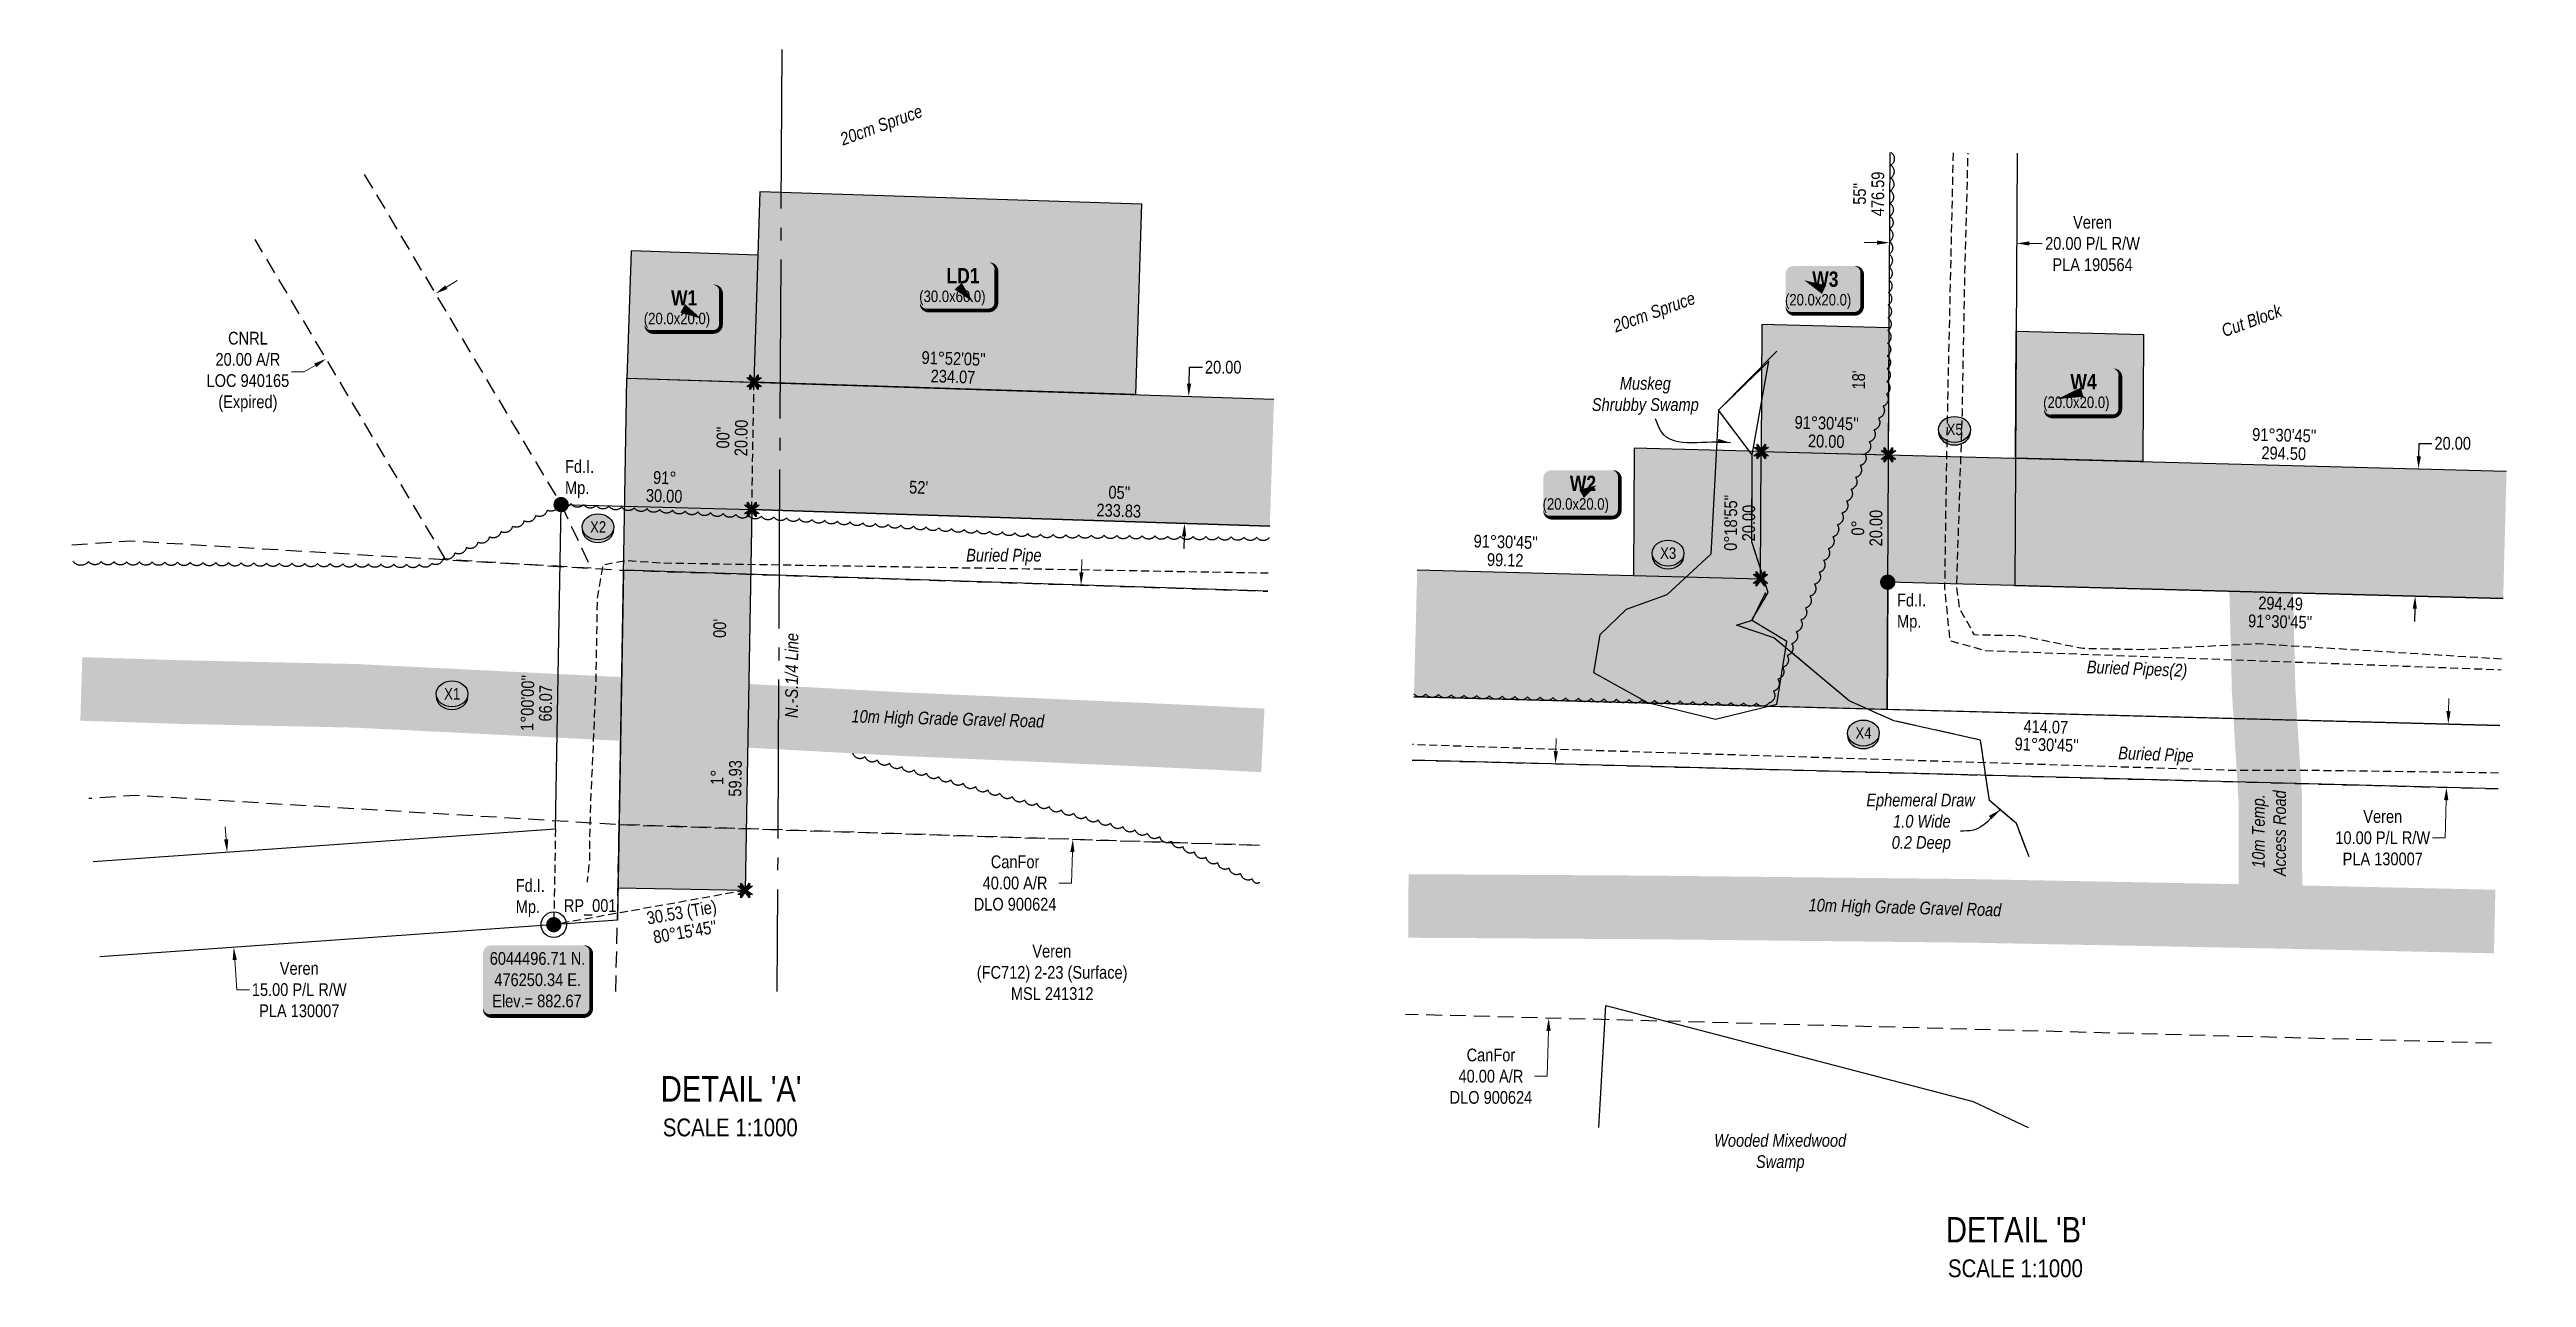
# Model space of a CAD drawing. Extents: x 473254 to 483871, y 6040471 to 6049084.
# Drawn here: x 473254 to 475200, y 6042568 to 6043533 of the extents above; entities that cross this region are included whole.
import ezdxf
from ezdxf.enums import TextEntityAlignment as Align

# ---------------------------------------------------------------- set-up
doc = ezdxf.new("R2010")
doc.units = 0
doc.header["$LTSCALE"] = 5
doc.header["$PDSIZE"] = 0.5
for name, pattern in [('0', [1, 1, 0]), ('foc-ACCESSROAD', [3.75, 2.5, -1.25]), ('foc-QUARTERLINE', [33, 25, -3, 2, -3]), ('foc-TIELINE', [1.875, 1.25, -0.625]), ('foc-TOPO', [1, 0.2, -0.8]), ('foc-TOPO-ephemeral', [6.25, 3.125, -0.625, 0.625, -0.625, 0.625, -0.625]), ('foc-TRAV', [1.875, 1.25, -0.625]), ('UG_PIPE', [1.875, 1.25, -0.625])]:
    doc.linetypes.add(name, pattern=pattern)
doc.layers.get('Defpoints').update_dxf_attribs({"color": 9})
for name, color, linetype in [('35', 37, 'Continuous'), ('AS-PIPE-UG', 44, 'UG_PIPE'), ('AS-PIPE-UG-T', 44, 'Continuous'), ('AS-ROADS', 254, 'Continuous'), ('C-RW', 13, 'Continuous'), ('C-WS', 13, 'foc-ACCESSROAD'), ('DETAIL-T', 7, 'Continuous'), ('F-AR', 190, 'foc-ACCESSROAD'), ('L-BD', 7, 'Continuous'), ('L-BD1', 253, 'Continuous'), ('L-MON', 1, 'Continuous'), ('L-QSEC', 8, 'foc-QUARTERLINE'), ('L-TIE', 7, 'foc-TIELINE'), ('P-CROSSINGS', 250, 'Continuous'), ('P-PROPOSED', 10, 'Continuous'), ('P-PROPOSED-H', 21, 'Continuous'), ('P-TEMP-BLOCKS', 250, 'Continuous'), ('P-TEMP-H', 41, 'Continuous'), ('P-TEMP_LOG DECK', 46, 'Continuous'), ('P-TEMP_WORKSPACE', 46, 'Continuous'), ('P-TRAV', 4, 'foc-TRAV'), ('P-TXT', 4, 'Continuous'), ('T-BUSH', 110, '0'), ('T-BUSH-T', 110, 'Continuous'), ('T-DRAW', 143, 'foc-TOPO-ephemeral'), ('T-GENERAL', 48, 'foc-TOPO'), ('T-WATER-T', 170, 'Continuous'), ('WETLAND', 143, 'Continuous'), ('WETLAND-T', 146, 'Continuous')]:
    doc.layers.add(name, color=color, linetype=linetype)
for name, color, linetype, lineweight in [('C-RW-T', 13, 'Continuous', 9), ('F-AR-T', 190, 'Continuous', 9), ('T-TEXT', 48, 'Continuous', 18)]:
    doc.layers.add(name, color=color, linetype=linetype, lineweight=lineweight)
doc.styles.add('80', font='ARIALN.TTF', dxfattribs={"height": 10})
doc.styles.add('80CG', font='ARIALN.TTF', dxfattribs={"height": 10})
doc.styles.add('80L', font='ARIALN.TTF', dxfattribs={"height": 10})
doc.styles.add('80LS', font='ARIALNI.TTF', dxfattribs={"height": 10})
doc.styles.add('BOLD', font='ARIALNB.TTF')
doc.styles.add('Crossing', font='ARIALN.TTF', dxfattribs={"height": 10})
doc.styles.add('foc-LtypeFont', font='ARIALN.TTF', dxfattribs={"height": 7.349999999999999})
doc.linetypes.add('foc-TOPO-flowdirection-NOLINE', pattern='A,0,[">",foc-LtypeFont,S=0.3,R=0,X=0,Y=-0.945],-20,[">",foc-LtypeFont,S=0.3,R=0,X=0,Y=-0.945],0', length=20)
doc.dimstyles.new('Compass 5 000', dxfattribs={"dimscale": 5, "dimtxt": 9, "dimasz": 2, "dimexe": 0.2, "dimexo": 0.0625, "dimgap": 0.5, "dimtad": 0, "dimtih": 1, "dimtoh": 1, "dimzin": 0, "dimdsep": 46, "dimtxsty": '80CG', "dimcen": 0.1, "dimse1": 1, "dimse2": 1, "dimclrd": 256, "dimclrt": 256, "dimaunit": 1, "dimadec": 4, "dimazin": 0, "dimtfac": 0.06, "dimtofl": 0, "dimtmove": 0, "dimatfit": 1, "dimfxl": 0.2, "dimtolj": 1, "dimtzin": 0, "dimlwd": -1, "dimarcsym": 0})

msp = doc.modelspace()

# ---------------------------------------------------------------- texts
at = {"layer": '35', "color": 3, "style": '80'}
msp.add_attdef('RP_001', (473657.9454127326, 6042855.310857137), 'RP', height=9.9947477000001, dxfattribs=at)
at = {"layer": 'AS-PIPE-UG-T', "insert": (473973.8600509124, 6043140.665279715), "char_height": 9.99474770000009, "attachment_point": 1, "style": '80L'}
msp.add_mtext_dynamic_manual_height_columns('\\pi0.29882;{\\fArial Narrow|b0|i1|c0|p34;Buried Pipe}', width=59.00487253020655, gutter_width=49.97373850000048, heights=[0], dxfattribs=at)
at = {"layer": 'AS-PIPE-UG-T', "char_height": 9.99474770000009, "attachment_point": 1, "rotation": 357.87453422294857, "style": '80L'}
for s, width, insert in [('\\pi0.29882;{\\fArial Narrow|b0|i1|c0|p34;Buried Pipes(2)}', 78.3466864626078, (474854.7878084041, 6043052.959864352)), ('\\pi0.29882;{\\fArial Narrow|b0|i1|c0|p34;Buried Pipe}', 59.00487253020655, (474879.4967189496, 6042985.354979198))]:
    msp.add_mtext_dynamic_manual_height_columns(s, width=width, gutter_width=49.97373850000048, heights=[0], dxfattribs=dict(at, insert=insert))
at = {"layer": 'C-RW-T', "insert": (473982.1099734354, 6042829.50281178), "char_height": 10.00000000000006, "attachment_point": 1, "style": '80L'}
msp.add_mtext_dynamic_manual_height_columns('\\pi44.05409;Veren\\P\\pi0.39447;(FC712) 2-23 (Surface)\\P\\pi27.15437;MSL 241312', width=117.814870395635, gutter_width=50.00000000000035, heights=[0], dxfattribs=at)
at = {"layer": 'DETAIL-T', "color": 3, "char_height": 19.98949540000018, "width": 332.8838505750491, "attachment_point": 1, "style": '80CG'}
for s, insert in [("\\pi112.57528;DETAIL 'A'\\P\\pi114.17949;{\\H0.7x;SCALE 1:1000}", (473621.5568876761, 6042726.304958241)), ("\\pi112.57528;DETAIL 'B'\\P\\pi114.17949;{\\H0.7x;SCALE 1:1000}", (474631.5627647724, 6042615.595765953))]:
    msp.add_mtext(s, dxfattribs=dict(at, insert=insert))
at = {"layer": 'L-BD', "style": '80L'}
for s, height, rotation, p in [('476.59', 9.99474770000009, 89.68450000000045, (474690.5679682457, 6043419.555063291)), ("55''", 9.99474770000009, 89.68450000000045, (474676.3256686977, 6043419.633488738)), ("18'", 9.99474770000009, 89.68450000000045, (474675.4983465963, 6043273.35284211)), ('91°', 9.99474770000009, 358.1398000000108, (473737.2621078213, 6043196.514643889)), ('30.00', 9.99474770000009, 358.1398000000108, (473736.7997708607, 6043182.279634528)), ("52'", 9.99474770000009, 358.1398000000108, (473936.8159696825, 6043188.969452498)), ('233.83', 9.99474770000009, 358.1398000000108, (474094.08251517, 6043170.675496158)), ("05''", 9.99474770000009, 358.1398000000108, (474094.5448521312, 6043184.910505536)), ('0°', 9.994747700000053, 89.68450000000045, (474674.8796064182, 6043157.024240229)), ('20.00', 9.994747700000053, 89.68450000000045, (474689.1219059668, 6043156.945814756)), ('294.49', 9.99474770000009, 358.4920000000095, (475007.1589643451, 6043097.695887074)), ("91°30'45''", 9.99474770000009, 358.4920000000095, (475006.78414468, 6043083.458304512)), ("1°00'00''", 9.99474770000009, 89.00040000000027, (473629.3391949495, 6043019.498832378)), ('66.07', 9.99474770000009, 89.00040000000027, (473643.5795428577, 6043019.250360151)), ('414.07', 9.99474770000009, 358.484800000002, (474822.6550892763, 6043000.805421443)), ("91°30'45''", 9.99474770000009, 358.484800000002, (474823.3573836315, 6042986.721037366))]:
    msp.add_text(s, height=height, rotation=rotation, dxfattribs=at).set_placement(p, align=Align.MIDDLE)
at = {"layer": 'L-BD', "insert": (473722.143219124, 6042855.229123306), "char_height": 9.994747700000053, "width": 54.7710810420071, "attachment_point": 1, "rotation": 9.738100000000003, "line_spacing_factor": 0.9341950886758295, "style": '80L'}
msp.add_mtext("\\pi0.27837;30.53 (Tie) \\P\\pi2.70888;80°15'45''", dxfattribs=at)
at = {"layer": 'L-BD1', "style": '80L'}
for s, rotation, p in [("91°52'05''", 358.1324999999884, (473964.28728628, 6043290.211372735)), ('234.07', 358.1324999999884, (473963.8231482573, 6043275.976421975)), ("91°30'45''", 358.4870999999977, (474650.4499785818, 6043239.462657837)), ("91°30'45''", 358.4870999999977, (475010.0200816916, 6043229.966048954)), ('20.00', 358.4870999999977, (474650.0739505159, 6043225.225107148)), ('294.50', 358.4870999999977, (475009.6440536255, 6043215.728498256)), ("0°18'55''", 89.68450000000045, (474574.953072233, 6043161.102697345)), ("91°30'45''", 358.4870999999977, (474398.1769937876, 6043146.14311196)), ('99.12', 358.4870999999977, (474397.800965722, 6043131.905561262))]:
    msp.add_text(s, height=9.994747700000053, rotation=rotation, dxfattribs=at).set_placement(p, align=Align.MIDDLE)
at = {"layer": 'L-BD1', "char_height": 9.994747700000053, "width": 44.83344103441375, "attachment_point": 1, "rotation": 89.0004, "line_spacing_factor": 0.8550000000018011, "style": '80L'}
for s, insert in [("\\pi14.36502;00''\\P\\pi8.53248;20.00", (473777.650445881, 6043205.268586137)), ("\\pi15.46267;00'", (473775.0336062469, 6043055.29323619)), ('\\pi17.5182;1°\\P\\pi8.59043;59.93', (473772.9813353139, 6042937.674239812))]:
    msp.add_mtext(s, dxfattribs=dict(at, insert=insert))
at = {"layer": 'L-BD1', "insert": (474584.1326307828, 6043160.929429754), "char_height": 9.994747700000053, "width": 28.91102536268538, "attachment_point": 2, "rotation": 89.6845, "style": '80L', "bg_fill": 1, "box_fill_scale": 1.15, "bg_fill_color": 41, "bg_fill_transparency": 0}
msp.add_mtext('20.00', dxfattribs=at)
at = {"layer": 'L-MON', "char_height": 9.99474770000009, "attachment_point": 1, "style": '80L'}
for insert in [(473658.8938974159, 6043210.366102711), (474705.7271829672, 6043105.353976078), (473620.1453794104, 6042881.08710618)]:
    msp.add_mtext_dynamic_manual_height_columns('Fd.I.\\PMp.', width=22.03248727979691, gutter_width=49.97373850000048, heights=[0], dxfattribs=dict(at, insert=insert))
at = {"layer": 'L-QSEC', "insert": (473831.8696110462, 6043007.734125134), "char_height": 9.99474770000009, "attachment_point": 1, "rotation": 89.70853212510322, "style": '80L'}
msp.add_mtext_dynamic_manual_height_columns('{\\fArial Narrow|b0|i1|c0|p34;N.-S.1/4 Line}', width=66.4293474587879, gutter_width=49.97373850000048, heights=[0], dxfattribs=at)
at = {"layer": 'T-BUSH-T', "char_height": 9.9946998, "attachment_point": 1, "rotation": 19.999999999999922, "style": '80L'}
for insert in [(473873.9868082707, 6043466.869373183), (474481.323953727, 6043319.984910195)]:
    msp.add_mtext_dynamic_manual_height_columns('{\\fArial Narrow|b0|i1|c0|p34;20cm Spruce}', width=67.23876301315524, gutter_width=49.94701204606039, heights=[0], dxfattribs=dict(at, insert=insert))
at = {"layer": 'T-GENERAL', "attachment_point": 1, "style": '80L'}
for s, width, gutter_width, insert, char_height, rotation in [('{\\fArial Narrow|b0|i1|c0|p34;10m High Grade Gravel Road}', 152.127103096363, 49.94701204606039, (473884.1906924192, 6043014.242380956), 9.994699800000001, 358.460694337814), ('\\pi8.68608;{\\fArial Narrow|b0|i1|c0|p34;10m Temp. \\P\\pi2.21267;Access Road}', 72.44552954296385, 249.7350602303015, (474984.7325090309, 6042881.207243497), 9.99474770000009, 90.04126336537756), ('\\pi0.89878;{\\fArial Narrow|b0|i1|c0|p34;10m High Grade Gravel Road}', 152.1278321716127, 249.7350602303015, (474635.4997166274, 6042865.907873904), 9.99474770000009, 358.460694337814)]:
    msp.add_mtext_dynamic_manual_height_columns(s, width=width, gutter_width=gutter_width, heights=[0], dxfattribs=dict(at, insert=insert, char_height=char_height, rotation=rotation))
at = {"layer": 'T-TEXT', "insert": (474982.5927272576, 6043324.731966018), "char_height": 9.9947477000001, "width": 49.70553019541801, "attachment_point": 2, "rotation": 19.99999999999995, "style": '80LS'}
msp.add_mtext('Cut Block', dxfattribs=at)
at = {"layer": 'T-TEXT', "insert": (474507.8854329818, 6043275.689357091), "char_height": 9.99474770000009, "width": 83.85538778702801, "attachment_point": 2, "style": '80LS'}
msp.add_mtext('Muskeg\\P{\\C146;Shrubby Swamp}', dxfattribs=at)
at = {"layer": 'T-WATER-T', "insert": (474681.2537870987, 6042948.227961999), "char_height": 9.99474770000009, "attachment_point": 1, "style": '80L'}
msp.add_mtext_dynamic_manual_height_columns('\\pi0.32609;{\\fArial Narrow|b0|i1|c0|p34;Ephemeral Draw\\P\\pi21.38937;1.0 Wide\\P\\pi20.28491;0.2 Deep}', width=85.98251008061625, gutter_width=249.7350602303015, heights=[0], dxfattribs=at)
at = {"layer": 'WETLAND-T', "insert": (474561.2229069911, 6042680.765834131), "char_height": 9.99474770000009, "attachment_point": 1, "style": '80L'}
msp.add_mtext_dynamic_manual_height_columns('\\pi0.76583;{\\fArial Narrow|b0|i1|c0|p34;Wooded Mixedwood \\P\\pi33.64078,t233.53573;Swamp}', width=104.397116859402, gutter_width=249.7350602303015, heights=[0], dxfattribs=at)

# ---------------------------------------------------------------- blocks, each defined once
blk = doc.blocks.new('xing2')
h = blk.add_hatch(color=50)
h.dxf.hatch_style = 1
edge = h.paths.add_edge_path()
edge.add_ellipse((0, 0), major_axis=(-12.5, 0), ratio=0.8162973455633619, start_angle=0, end_angle=360)
h = blk.add_hatch(color=250)
h.dxf.hatch_style = 1
edge = h.paths.add_edge_path()
edge.add_ellipse((0, -2.047489049626165), major_axis=(-12.5, 0), ratio=0.8162973455633619, start_angle=0, end_angle=180)
edge.add_line((12.5, -2.047489049626165), (12.5, 0))
edge.add_ellipse((0, 0), major_axis=(-12.5, 0), ratio=0.8162973455633619, start_angle=0, end_angle=180, ccw=False)
edge.add_line((-12.5, 0), (-12.5, -2.047489049626165))
at = {"color": 250}
blk.add_ellipse((0, 0), major_axis=(-12.5, 0), ratio=0.8162973455633619, dxfattribs=at)
blk.add_ellipse((0, -2.047489049626165), major_axis=(-12.5, 0), ratio=0.8162973455633619, start_param=0, end_param=3.141592653589793, dxfattribs=at)
at = {"color": 250, "style": 'Crossing'}
blk.add_attdef('CROSSING', text='', height=9, dxfattribs=at).set_placement((0.08916442567715421, 0.0199513138486509), align=Align.MIDDLE_CENTER)
at = {"color": 250, "style": 'Crossing', "flags": 1}
for tag, p in [('OWNER', (0.08916442567715421, -12.49201765665748)), ('DESCRIPTION', (0.08916442567715421, -25.770021277247)), ('LOCATION', (0.08916442567715421, -39.30337514164421)), ('DWG_REF', (0.08916442567715421, -52.83672900604233))]:
    blk.add_attdef(tag, text='', height=9, dxfattribs=at).set_placement(p, align=Align.MIDDLE_CENTER)
blk = doc.blocks.new('fdia')
at = {"color": 255, "const_width": 1}
blk.add_lwpolyline([(-0.5, 0, 1), (0.5, 0, 1)], format="xyb", close=True, dxfattribs=at)
blk = doc.blocks.new('Fdiaa')
blk.add_blockref('fdia', (0, 0))
blk = doc.blocks.new('fdib')
at = {"color": 1, "const_width": 1.6}
blk.add_lwpolyline([(-0.3999999999996362, 0, 0.9999999999999998), (0.3999999999996362, 0, 1)], format="xyb", close=True, dxfattribs=at)
at = {"color": 1}
blk.add_circle((0, 0), 0.8, dxfattribs=at)
blk = doc.blocks.new('Fdibb')
blk.add_blockref('fdib', (0, 0))
blk = doc.blocks.new('fdicc')
for name in ['Fdibb', 'Fdiaa']:
    blk.add_blockref(name, (0, 0))
blk = doc.blocks.new('FDI')
blk.add_blockref('fdicc', (0, 0))
blk = doc.blocks.new('*U485')
at = {"true_color": 0xff8aff}
h = blk.add_hatch(color=211, dxfattribs=at)
edge = h.paths.add_edge_path()
edge.add_line((-23.99999999999998, -19.063582085073), (23.99999999999998, -19.063582085073))
edge.add_arc((23.99999999999999, -13.06358208507299), 6.000000000000004, 269.9999999999999, 359.9999999999999)
edge.add_line((29.99999999999999, -13.063582085073), (29.99999999999998, 12.5))
edge.add_arc((23.99999999999998, 12.5), 6, 0, 90)
edge.add_line((23.99999999999998, 18.5), (-23.99999999999998, 18.5))
edge.add_arc((-23.99999999999998, 12.5), 6, 90, 180)
edge.add_line((-29.99999999999998, 12.5), (-29.99999999999998, -13.063582085073))
edge.add_arc((-23.99999999999998, -13.063582085073), 5.999999999999996, 180, 269.9999999999999)
at = {"color": 250, "flags": 128}
blk.add_lwpolyline([(-23.99999999999998, -19.063582085073, 3, 3, 0), (23.99999999999998, -19.063582085073, 3, 3, 0.414213562373095), (29.99999999999999, -13.063582085073, 3, 3, 0), (29.99999999999998, 12.5, 3, 0, 0.414213562373095), (23.99999999999998, 18.5, 0, 0, 0), (-23.99999999999998, 18.5, 0, 0, 0.414213562373095), (-29.99999999999998, 12.5, 0, 0, 0), (-29.99999999999998, -13.063582085073, 0, 3, 0.414213562373095)], format="xyseb", close=True, dxfattribs=at)
at = {"flags": 128}
blk.add_lwpolyline([(11.98110648809906, -12.73524397227385, 0, 7.5, 0), (-3.398394867633905e-15, -3.944304526105059e-31, 0, 0, 0)], format="xyseb", dxfattribs=at)
at = {"color": 250}
for tag, p, height, style in [('TEMP_AREA_W1_001', (-9.212824010914055, 2.244292974654144), 12, 'BOLD'), ('ENTER_TEXT_001', (-30.65893587994544, -12.47010782646594), 9, '80')]:
    blk.add_attdef(tag, p, '', height=height, dxfattribs=dict(at, style=style))
blk = doc.blocks.new('*U484')
at = {"true_color": 0xff8aff}
h = blk.add_hatch(color=211, dxfattribs=at)
edge = h.paths.add_edge_path()
edge.add_line((-23.99999999999998, -18.54653462115676), (23.99999999999998, -18.54653462115676))
edge.add_arc((23.99999999999999, -12.54653462115676), 6.000000000000004, 269.9999999999999, 359.9999999999999)
edge.add_line((29.99999999999999, -12.54653462115676), (29.99999999999998, 12.5))
edge.add_arc((23.99999999999998, 12.5), 6, 0, 90)
edge.add_line((23.99999999999998, 18.5), (-23.99999999999998, 18.5))
edge.add_arc((-23.99999999999998, 12.5), 6, 90, 180)
edge.add_line((-29.99999999999998, 12.5), (-29.99999999999998, -12.54653462115676))
edge.add_arc((-23.99999999999998, -12.54653462115676), 5.999999999999996, 180, 269.9999999999999)
at = {"color": 250, "flags": 128}
blk.add_lwpolyline([(-23.99999999999998, -18.54653462115676, 3, 3, 0), (23.99999999999998, -18.54653462115676, 3, 3, 0.414213562373095), (29.99999999999999, -12.54653462115676, 3, 3, 0), (29.99999999999998, 12.5, 3, 0, 0.414213562373095), (23.99999999999998, 18.5, 0, 0, 0), (-23.99999999999998, 18.5, 0, 0, 0.414213562373095), (-29.99999999999998, 12.5, 0, 0, 0), (-29.99999999999998, -12.54653462115676, 0, 3, 0.414213562373095)], format="xyseb", close=True, dxfattribs=at)
at = {"flags": 128}
blk.add_lwpolyline([(14.59638179047706, -8.169087392160979, 0, 7.499999999999999, 0), (-3.398394867633905e-15, -3.944304526105059e-31, 0, 0, 0)], format="xyseb", dxfattribs=at)
at = {"color": 250}
for tag, p, height, style in [('TEMP_AREA_W1_001', (-9.212824010914055, 2.244292974654144), 12, 'BOLD'), ('ENTER_TEXT_001', (-30.65893587994544, -12.47010782646594), 9, '80')]:
    blk.add_attdef(tag, p, '', height=height, dxfattribs=dict(at, style=style))
blk = doc.blocks.new('*D486')
at = {"layer": 'Defpoints', "color": 0, "transparency": 16777216}
for p in [(473525.2732460364, 6043394.402836324), (473439.4007054698, 6043343.180426692), (473471.1606522081, 6043289.93601015)]:
    blk.add_point(p, dxfattribs=at)
at = {"layer": 'F-AR-T', "transparency": 16777216}
for p, q in [((473565.6213793564, 6043346.28121699), (473574.209565938, 6043351.404014199)), ((473453.9842790435, 6043279.690415733), (473443.984279044, 6043279.690415733)), ((473462.5724656265, 6043284.813212942), (473453.9842790435, 6043279.690415733))]:
    blk.add_line(p, q, dxfattribs=at)
for points in [[(473564.7675798219, 6043347.712581422), (473566.4751788913, 6043344.84985256), (473557.0331927747, 6043341.158419782)], [(473461.718666092, 6043286.244577373), (473463.4262651615, 6043283.381848512), (473471.1606522081, 6043289.93601015)]]:
    blk.add_solid(points, dxfattribs=at)
at = {"layer": 'F-AR-T', "transparency": 16777216, "insert": (473409.6493540779, 6043279.690415733), "char_height": 10, "attachment_point": 5, "style": '80CG'}
blk.add_mtext('\\A1;CNRL\\P20.00 A/R\\PLOC 940165\\P(Expired)', dxfattribs=at)
blk = doc.blocks.new('*D487')
at = {"layer": 'Defpoints', "color": 0, "transparency": 16777216}
for p in [(473934.4799052912, 6043116.359101282), (473928.0321483616, 6042916.613263977), (474057.9586811004, 6042912.419260671)]:
    blk.add_point(p, dxfattribs=at)
at = {"layer": 'F-AR-T', "transparency": 16777216}
for p, q in [((474064.7290680484, 6043122.159892116), (474065.0516980668, 6043132.154686254)), ((474057.636051082, 6042902.424466534), (474056.847195582, 6042877.986417135)), ((474056.847195582, 6042877.986417135), (474046.847195582, 6042877.986417135))]:
    blk.add_line(p, q, dxfattribs=at)
for points in [[(474063.0632690253, 6043122.213663786), (474066.3948670715, 6043122.106120446), (474064.40643803, 6043112.165097977)], [(474055.9702520589, 6042902.478238204), (474059.3018501051, 6042902.370694864), (474057.9586811004, 6042912.419260671)]]:
    blk.add_solid(points, dxfattribs=at)
at = {"layer": 'F-AR-T', "transparency": 16777216, "insert": (474012.5770727996, 6042877.986417135), "char_height": 10, "attachment_point": 5, "style": '80CG'}
blk.add_mtext('\\A1;CanFor\\P40.00 A/R\\PDLO 900624', dxfattribs=at)
blk = doc.blocks.new('*D488')
at = {"layer": 'C-RW-T', "transparency": 16777216}
for p, q in [((473392.6000242248, 6042912.328867168), (473391.8968671177, 6042922.304115038)), ((473399.2778860957, 6042817.594238536), (473400.9246675325, 6042794.232385466)), ((473400.9246675325, 6042794.232385466), (473410.9246675326, 6042794.232385465))]:
    blk.add_line(p, q, dxfattribs=at)
for points in [[(473394.2625655367, 6042912.44606002), (473390.9374829131, 6042912.211674317), (473393.3031813319, 6042902.353619297)], [(473400.9404274075, 6042817.711431388), (473397.615344784, 6042817.477045685), (473398.5747289886, 6042827.569486408)]]:
    blk.add_solid(points, dxfattribs=at)
at = {"layer": 'Defpoints', "color": 0, "transparency": 16777216}
for p in [(473549.7624538419, 6042913.382462977), (473398.5747289886, 6042827.569486408), (473555.0340014986, 6042838.598330088)]:
    blk.add_point(p, dxfattribs=at)
at = {"layer": 'C-RW-T', "transparency": 16777216, "insert": (473450.0106156913, 6042794.232385466), "char_height": 10, "attachment_point": 5, "style": '80CG'}
blk.add_mtext('\\A1;Veren\\P15.00 P/L R/W\\PPLA 130007', dxfattribs=at)
blk = doc.blocks.new('*U492')
at = {"true_color": 0xff8aff}
h = blk.add_hatch(color=211, dxfattribs=at)
edge = h.paths.add_edge_path()
edge.add_line((-23.99999999999998, -19.063582085073), (23.99999999999998, -19.063582085073))
edge.add_arc((23.99999999999999, -13.06358208507299), 6.000000000000004, 269.9999999999999, 359.9999999999999)
edge.add_line((29.99999999999999, -13.063582085073), (29.99999999999998, 12.5))
edge.add_arc((23.99999999999998, 12.5), 6, 0, 90)
edge.add_line((23.99999999999998, 18.5), (-23.99999999999998, 18.5))
edge.add_arc((-23.99999999999998, 12.5), 6, 90, 180)
edge.add_line((-29.99999999999998, 12.5), (-29.99999999999998, -13.063582085073))
edge.add_arc((-23.99999999999998, -13.063582085073), 5.999999999999996, 180, 269.9999999999999)
at = {"color": 250, "flags": 128}
blk.add_lwpolyline([(-23.99999999999998, -19.063582085073, 3, 3, 0), (23.99999999999998, -19.063582085073, 3, 3, 0.414213562373095), (29.99999999999999, -13.063582085073, 3, 3, 0), (29.99999999999998, 12.5, 3, 0, 0.414213562373095), (23.99999999999998, 18.5, 0, 0, 0), (-23.99999999999998, 18.5, 0, 0, 0.414213562373095), (-29.99999999999998, 12.5, 0, 0, 0), (-29.99999999999998, -13.063582085073, 0, 3, 0.414213562373095)], format="xyseb", close=True, dxfattribs=at)
at = {"flags": 128}
blk.add_lwpolyline([(-19.5665697284791, -5.465514003182101, 0, 7.499999999999998, 0), (-3.398394867633905e-15, 4.930380657631324e-31, 0, 0, 0)], format="xyseb", dxfattribs=at)
at = {"color": 250}
for tag, p, height, style in [('TEMP_AREA_W1_001', (-9.212824010914055, 2.244292974654144), 12, 'BOLD'), ('ENTER_TEXT_001', (-30.65893587994544, -12.47010782646594), 9, '80')]:
    blk.add_attdef(tag, p, '', height=height, dxfattribs=dict(at, style=style))
blk = doc.blocks.new('*U490')
at = {"true_color": 0xff8aff}
h = blk.add_hatch(color=211, dxfattribs=at)
edge = h.paths.add_edge_path()
edge.add_line((-23.99999999999998, -18.69920878950507), (23.99999999999998, -18.69920878950507))
edge.add_arc((23.99999999999999, -12.69920878950507), 6.000000000000004, 269.9999999999999, 359.9999999999999)
edge.add_line((29.99999999999999, -12.69920878950507), (29.99999999999998, 12.5))
edge.add_arc((23.99999999999998, 12.5), 6, 0, 90)
edge.add_line((23.99999999999998, 18.5), (-23.99999999999998, 18.5))
edge.add_arc((-23.99999999999998, 12.5), 6, 90, 180)
edge.add_line((-29.99999999999998, 12.5), (-29.99999999999998, -12.69920878950507))
edge.add_arc((-23.99999999999998, -12.69920878950508), 5.999999999999996, 180, 269.9999999999999)
at = {"color": 250, "flags": 128}
blk.add_lwpolyline([(-23.99999999999998, -18.69920878950507, 3, 3, 0), (23.99999999999998, -18.69920878950507, 3, 3, 0.414213562373095), (29.99999999999999, -12.69920878950507, 3, 3, 0), (29.99999999999998, 12.5, 3, 0, 0.414213562373095), (23.99999999999998, 18.5, 0, 0, 0), (-23.99999999999998, 18.5, 0, 0, 0.414213562373095), (-29.99999999999998, 12.5, 0, 0, 0), (-29.99999999999998, -12.69920878950507, 0, 3, 0.414213562373095)], format="xyseb", close=True, dxfattribs=at)
at = {"flags": 128}
blk.add_lwpolyline([(11.46804767481025, 6.549852010911067, 0, 7.499999999999999, 0), (-3.398394867633905e-15, -7.888609052210118e-31, 0, 0, 0)], format="xyseb", dxfattribs=at)
at = {"color": 250}
for tag, p, height, style in [('TEMP_AREA_W1_001', (-9.212824010914055, 2.244292974654144), 12, 'BOLD'), ('ENTER_TEXT_001', (-30.65893587994544, -12.47010782646594), 9, '80')]:
    blk.add_attdef(tag, p, '', height=height, dxfattribs=dict(at, style=style))
blk = doc.blocks.new('*U491')
at = {"true_color": 0xff8aff}
h = blk.add_hatch(color=211, dxfattribs=at)
edge = h.paths.add_edge_path()
edge.add_line((-23.99999999999998, -19.063582085073), (23.99999999999998, -19.063582085073))
edge.add_arc((23.99999999999999, -13.06358208507299), 6.000000000000004, 269.9999999999999, 359.9999999999999)
edge.add_line((29.99999999999999, -13.063582085073), (29.99999999999998, 12.5))
edge.add_arc((23.99999999999998, 12.5), 6, 0, 90)
edge.add_line((23.99999999999998, 18.5), (-23.99999999999998, 18.5))
edge.add_arc((-23.99999999999998, 12.5), 6, 90, 180)
edge.add_line((-29.99999999999998, 12.5), (-29.99999999999998, -13.063582085073))
edge.add_arc((-23.99999999999998, -13.063582085073), 5.999999999999996, 180, 269.9999999999999)
at = {"color": 250, "flags": 128}
blk.add_lwpolyline([(-23.99999999999998, -19.063582085073, 3, 3, 0), (23.99999999999998, -19.063582085073, 3, 3, 0.414213562373095), (29.99999999999999, -13.063582085073, 3, 3, 0), (29.99999999999998, 12.5, 3, 0, 0.414213562373095), (23.99999999999998, 18.5, 0, 0, 0), (-23.99999999999998, 18.5, 0, 0, 0.414213562373095), (-29.99999999999998, 12.5, 0, 0, 0), (-29.99999999999998, -13.063582085073, 0, 3, 0.414213562373095)], format="xyseb", close=True, dxfattribs=at)
at = {"flags": 128}
blk.add_lwpolyline([(-15.42113754402874, 7.309575141524615, 0, 7.499999999999998, 0), (-3.398394867633904e-15, 7.888609052210118e-31, 0, 0, 0)], format="xyseb", dxfattribs=at)
at = {"color": 250}
for tag, p, height, style in [('TEMP_AREA_W1_001', (-9.212824010914055, 2.244292974654144), 12, 'BOLD'), ('ENTER_TEXT_001', (-30.65893587994544, -12.47010782646594), 9, '80')]:
    blk.add_attdef(tag, p, '', height=height, dxfattribs=dict(at, style=style))
blk = doc.blocks.new('*D493')
at = {"layer": 'C-RW-T', "transparency": 16777216}
for p, q in [((475139.1458673313, 6043013.099002834), (475139.4102850809, 6043023.095506386)), ((475137.2956374845, 6042943.149730293), (475136.5135112941, 6042913.580886101)), ((475136.5135112941, 6042913.580886101), (475126.5135112941, 6042913.580886101))]:
    blk.add_line(p, q, dxfattribs=at)
for points in [[(475137.479783406, 6043013.143072459), (475140.8119512565, 6043013.054933209), (475138.8814495817, 6043003.102499283)], [(475135.6295535592, 6042943.193799918), (475138.9617214098, 6042943.105660668), (475137.5600552342, 6042953.146233844)]]:
    blk.add_solid(points, dxfattribs=at)
at = {"layer": 'Defpoints', "color": 0, "transparency": 16777216}
for p in [(474875.7194188478, 6043010.063404323), (474874.3980245003, 6042960.107138883), (475137.5600552342, 6042953.146233844)]:
    blk.add_point(p, dxfattribs=at)
at = {"layer": 'C-RW-T', "transparency": 16777216, "insert": (475087.427563135, 6042913.580886102), "char_height": 10, "attachment_point": 5, "style": '80CG'}
blk.add_mtext('\\A1;Veren\\P10.00 P/L R/W\\PPLA 130007', dxfattribs=at)
blk = doc.blocks.new('*D494')
at = {"layer": 'C-RW-T', "transparency": 16777216}
for p, q in [((474689.8522123964, 6043381.280686245), (474679.8523640016, 6043381.335750578)), ((474809.7978709303, 6043380.620203462), (474819.7977193268, 6043380.565139129))]:
    blk.add_line(p, q, dxfattribs=at)
for points in [[(474689.8613897852, 6043382.947327645), (474689.8430350075, 6043379.614044846), (474699.8520607912, 6043381.225621912)], [(474809.8070483191, 6043382.286844862), (474809.7886935414, 6043378.953562063), (474799.7980225355, 6043380.675267795)]]:
    blk.add_solid(points, dxfattribs=at)
at = {"layer": 'Defpoints', "color": 0, "transparency": 16777216}
for p in [(474699.7927059961, 6043370.446612718), (474699.8520607912, 6043381.225621912), (474799.7386677404, 6043369.896258601)]:
    blk.add_point(p, dxfattribs=at)
at = {"layer": 'C-RW-T', "transparency": 16777216, "insert": (474859.3372827647, 6043380.565139129), "char_height": 10, "attachment_point": 5, "style": '80CG'}
blk.add_mtext('\\A1;Veren\\P20.00 P/L R/W\\PPLA 190564', dxfattribs=at)
blk = doc.blocks.new('*D495')
at = {"layer": 'Defpoints', "color": 0, "transparency": 16777216}
for p in [(475101.6281694219, 6042954.096668998), (474432.0218640083, 6042771.843570402), (475096.3425920332, 6042754.271607264)]:
    blk.add_point(p, dxfattribs=at)
at = {"layer": 'F-AR-T', "transparency": 16777216}
for p, q in [((474437.5718591465, 6042981.665135687), (474437.8362768961, 6042991.661639238)), ((474431.7574462587, 6042761.84706685), (474430.8142846315, 6042726.190161933)), ((474430.8142846315, 6042726.190161933), (474420.8142846315, 6042726.190161933))]:
    blk.add_line(p, q, dxfattribs=at)
for points in [[(474435.9057752213, 6042981.709205312), (474439.2379430718, 6042981.621066063), (474437.3074413969, 6042971.668632136)], [(474430.0913623334, 6042761.891136475), (474433.423530184, 6042761.802997226), (474432.0218640083, 6042771.843570402)]]:
    blk.add_solid(points, dxfattribs=at)
at = {"layer": 'F-AR-T', "transparency": 16777216, "insert": (474386.5441618479, 6042726.190161933), "char_height": 10, "attachment_point": 5, "style": '80CG'}
blk.add_mtext('\\A1;CanFor\\P40.00 A/R\\PDLO 900624', dxfattribs=at)
blk = doc.blocks.new('TEMP')
h = blk.add_hatch(color=255)
h.dxf.hatch_style = 1
h.paths.add_polyline_path([(-5.274161e-10, 0.2514284397220763), (-0.6656854269836912, 1.152061669657268), (-0.6656854269836914, 0.6656854303339061), (-1.152061663105632, 0.6656854303339061), (-0.2514284404497629, 5.273253e-10), (-1.152061661774314, -0.665685419564579), (-0.6656854224511335, -0.6656854195645793), (-0.6656854224511335, -1.152061655686338), (-5.273251e-10, -0.2514284436956587), (0.6656854183820542, -1.152061663420681), (0.6656854183820542, -0.6656854208922597), (1.152061656810019, -0.6656854053035205), (0.2514284429676993, 5.273253e-10), (1.152061671303363, 0.6656854258011663), (0.6656854287749412, 0.6656854258011663), (0.6656854131859291, 1.15206166422904)])
h.paths.add_polyline_path([(0.5656854229146121, 0.8485281473411305), (0.5656854319800914, 0.5656854258011663), (0.8485281444547581, 0.5656854258011663), (0.0831890339399251, 0), (0.8485281399220186, -0.5656854150320215), (0.5656854183820542, -0.5656854240973189), (0.5656854183820542, -0.8485281365719859), (0, -0.08318903609469999), (-0.5656854224511337, -0.8485281320390644), (-0.5656854224511337, -0.5656854195645792), (-0.8485281349258001, -0.5656854195645794), (-0.0831890328488955, 0), (-0.8485281394583584, 0.5656854303339058), (-0.5656854269836913, 0.5656854303339061), (-0.5656854269836913, 0.8485281428085727), (0, 0.0831890306941206)], flags=16)
h = blk.add_hatch(color=1)
h.dxf.hatch_style = 1
h.paths.add_polyline_path([(0, 0.0831890306941205), (-0.5656854269836911, 0.8485281428085727), (-0.5656854269836912, 0.5656854303339061), (-0.8485281394583578, 0.5656854303339061), (-0.0831890328488953, -1e-16), (-0.8485281349258001, -0.5656854195645793), (-0.5656854224511337, -0.5656854195645793), (-0.5656854224511337, -0.848528132039064), (0, -0.08318903609469999), (0.5656854183820542, -0.8485281365719856), (0.5656854183820542, -0.5656854240973191), (0.8485281399220184, -0.5656854150320213), (0.0831890339399251, -1e-16), (0.8485281444547581, 0.5656854258011663), (0.5656854319800914, 0.5656854258011663), (0.5656854229146121, 0.8485281473411308)])
at = {"color": 1}
for p, q in [((-0.0831890328488953, 0), (0.0831890339399252, 0)), ((0, 0.0831890306941205), (0, -0.08318903609469999))]:
    blk.add_line(p, q, dxfattribs=at)
at = {"color": 255, "flags": 128}
blk.add_lwpolyline([(-0.251428440449763, 5.27325e-10), (-1.152061663105632, 0.6656854303339061), (-0.6656854269836914, 0.6656854303339061), (-0.6656854269836914, 1.152061669657268), (-5.274159999999999e-10, 0.2514284397220763), (0.6656854131859291, 1.15206166422904), (0.6656854287749412, 0.6656854258011663), (1.152061671303363, 0.6656854258011663), (0.2514284429676991, 5.27325e-10), (1.152061656810019, -0.6656854053035204), (0.6656854183820542, -0.6656854208922596), (0.6656854183820542, -1.152061663420681), (-5.27325e-10, -0.2514284436956586), (-0.6656854224511335, -1.152061655686338), (-0.6656854224511335, -0.6656854195645793), (-1.152061661774314, -0.6656854195645793)], close=True, dxfattribs=at)
at = {"color": 1, "flags": 128}
blk.add_lwpolyline([(-0.0831890328488953, 0), (-0.8485281394583578, 0.5656854303339061), (-0.5656854269836913, 0.5656854303339061), (-0.5656854269836913, 0.8485281428085727), (0, 0.0831890306941205), (0.5656854229146121, 0.8485281473411305), (0.5656854319800914, 0.5656854258011663), (0.8485281444547581, 0.5656854258011663), (0.0831890339399252, 0), (0.8485281399220184, -0.5656854150320214), (0.5656854183820542, -0.5656854240973189), (0.5656854183820542, -0.8485281365719856), (0, -0.08318903609469999), (-0.5656854224511335, -0.848528132039064), (-0.5656854224511335, -0.5656854195645792), (-0.8485281349258001, -0.5656854195645792)], close=True, dxfattribs=at)
blk = doc.blocks.new('*D598')
at = {"layer": 'Defpoints', "color": 0, "transparency": 16777216}
for p in [(474149.0266537546, 6043260.437708572), (474156.9755836455, 6043260.178529551), (474153.7184747205, 6043160.284138347)]:
    blk.add_point(p, dxfattribs=at)
at = {"layer": 'P-TXT', "transparency": 16777216}
for p, q in [((474149.3525358103, 6043270.432397205), (474149.773645106, 6043283.347671978)), ((474149.773645106, 6043283.347671978), (474159.773645106, 6043283.347671979)), ((474145.4436627742, 6043150.548628733), (474145.1177807185, 6043140.5539401))]:
    blk.add_line(p, q, dxfattribs=at)
for points in [[(474147.6867543713, 6043270.486710882), (474151.0183172493, 6043270.37808353), (474149.0266537546, 6043260.437708572)], [(474143.7778813351, 6043150.60294241), (474147.1094442131, 6043150.494315058), (474145.7695448297, 6043160.543317367)]]:
    blk.add_solid(points, dxfattribs=at)
at = {"layer": 'P-TXT', "transparency": 16777216, "insert": (474176.1651867162, 6043283.347671978), "char_height": 10, "attachment_point": 5, "style": '80CG'}
blk.add_mtext('\\A1;20.00', dxfattribs=at)
blk = doc.blocks.new('*D599')
at = {"layer": 'Defpoints', "color": 0, "transparency": 16777216}
for p in [(475115.5126532263, 6043203.43408051), (475140.4095781518, 6043202.776527626), (475137.7717696421, 6043102.901183752)]:
    blk.add_point(p, dxfattribs=at)
at = {"layer": 'P-TXT', "transparency": 16777216}
for p, q in [((475115.7766712409, 6043213.430594627), (475116.0429636493, 6043223.513224112)), ((475116.0429636493, 6043223.513224112), (475126.0429636493, 6043223.513224113)), ((475112.6108267019, 6043093.56222252), (475112.3468086872, 6043083.565708403))]:
    blk.add_line(p, q, dxfattribs=at)
for points in [[(475114.1105855547, 6043213.474597629), (475117.442756927, 6043213.386591624), (475115.5126532263, 6043203.43408051)], [(475110.9447410157, 6043093.606225522), (475114.276912388, 6043093.518219518), (475112.8748447166, 6043103.558736636)]]:
    blk.add_solid(points, dxfattribs=at)
at = {"layer": 'P-TXT', "transparency": 16777216, "insert": (475142.4345052582, 6043223.513224113), "char_height": 10, "attachment_point": 5, "style": '80CG'}
blk.add_mtext('\\A1;20.00', dxfattribs=at)
blk = doc.blocks.new('*U613')
h = blk.add_hatch(color=254)
edge = h.paths.add_edge_path()
edge.add_line((-36.49999999999998, -28.5), (36.49999999999998, -28.5))
edge.add_arc((36.49999999999999, -22.49999999999999), 6.000000000000007, 269.9999999999999, 359.9999999999999)
edge.add_line((42.49999999999999, -22.5), (42.49999999999999, 21))
edge.add_arc((36.49999999999999, 20.99999999999999), 6.000000000000007, 6.785183320455494e-14, 90.00000000000007)
edge.add_line((36.49999999999998, 27), (-36.49999999999998, 27))
edge.add_arc((-36.49999999999999, 20.99999999999999), 6.000000000000007, 89.99999999999993, 179.9999999999999)
edge.add_line((-42.49999999999999, 21), (-42.49999999999999, -22.5))
edge.add_arc((-36.49999999999999, -22.49999999999999), 6.000000000000007, 180, 270.0000000000001)
at = {"color": 1, "flags": 128}
blk.add_lwpolyline([(-36.49999999999998, -28.5, 3, 3, 0), (36.49999999999998, -28.5, 3, 3, 0.4142135623730951), (42.49999999999999, -22.5, 3, 3, 0), (42.49999999999999, 21, 3, 0, 0.4142135623730951), (36.49999999999998, 27, 0, 0, 0), (-36.49999999999998, 27, 0, 0, 0.4142135623730951), (-42.49999999999999, 21, 0, 0, 0), (-42.49999999999999, -22.5, 0, 3, 0.4142135623730951)], format="xyseb", close=True, dxfattribs=at)
blk.add_lwpolyline([(41.58998544887412, 18.08389513065439, 0, 10, 0), (0, 0, 5, 5, 0)], format="xyseb", dxfattribs=at)
at = {"color": 1, "style": '80'}
blk.add_attdef('ENTER_TEXT_001', (-35.98567530695772, -4.996589358799454), '', height=10, dxfattribs=at)

# ---------------------------------------------------------------- dimensions: what is measured, and where the dimension line sits
at = {"layer": 'C-RW-T', "color": 3}
for base, p1, p2, angle, text, picture, middle in [((474699.8520607912, 6043381.225621912), (474799.7386677404, 6043369.896258601), (474699.7927059961, 6043370.446612718), 179.684503016803, 'Veren\\P20.00 P/L R/W\\PPLA 190564', '*D494', (474859.3372827647, 6043380.565139129)), ((475137.5600552342, 6042953.146233844), (474875.7194188478, 6043010.063404324), (474874.3980245003, 6042960.107138884), 268.4848212961567, 'Veren\\P10.00 P/L R/W\\PPLA 130007', '*D493', (475087.427563135, 6042913.580886102)), ((473398.5747289886, 6042827.569486408), (473549.7624538419, 6042913.382462977), (473555.0340014987, 6042838.598330087), 274.032120792178, 'Veren\\P15.00 P/L R/W\\PPLA 130007', '*D488', (473450.0106156913, 6042794.232385466))]:
    dim = msp.add_linear_dim(base=base, p1=p1, p2=p2, angle=angle, text=text, dimstyle='Compass 5 000', dxfattribs=at)
    dim.commit()
    dim.dimension.update_dxf_attribs({"geometry": picture, "text_midpoint": middle, "dimtype": 161})
at = {"layer": 'F-AR-T', "color": 3}
for base, p1, p2, angle, text, picture, middle in [((473471.1606522081, 6043289.93601015), (473525.2732460359, 6043394.402836325), (473439.4007054695, 6043343.180426693), 210.81580046139473, 'CNRL\\P20.00 A/R\\PLOC 940165\\P(Expired)', '*D486', (473409.6493540779, 6043279.690415733)), ((474057.9586811004, 6042912.419260671), (473934.4799052912, 6043116.359101282), (473928.0321483616, 6042916.613263977), 268.1511453195897, 'CanFor\\P40.00 A/R\\PDLO 900624', '*D487', (474012.5770727996, 6042877.986417135)), ((474432.0218640083, 6042771.843570402), (475101.6281694219, 6042954.096668997), (475096.3425920332, 6042754.271607263), 268.4848212963523, 'CanFor\\P40.00 A/R\\PDLO 900624', '*D495', (474386.5441618479, 6042726.190161933))]:
    dim = msp.add_linear_dim(base=base, p1=p1, p2=p2, angle=angle, text=text, dimstyle='Compass 5 000', dxfattribs=at)
    dim.commit()
    dim.dimension.update_dxf_attribs({"geometry": picture, "text_midpoint": middle, "dimtype": 161})
at = {"layer": 'P-TXT'}
for base, p1, p2, angle, picture, middle in [((474149.0266537546, 6043260.437708572), (474153.7184747205, 6043160.284138346), (474156.9755836454, 6043260.178529551), 88.13250271562327, '*D598', (474176.1651867162, 6043283.347671978)), ((475115.5126532263, 6043203.43408051), (475137.7717696421, 6043102.901183753), (475140.4095781518, 6043202.776527627), 88.4871124086027, '*D599', (475142.4345052582, 6043223.513224113))]:
    dim = msp.add_linear_dim(base=base, p1=p1, p2=p2, angle=angle, text='20.00', dimstyle='Compass 5 000', dxfattribs=at)
    dim.commit()
    dim.dimension.update_dxf_attribs({"geometry": picture, "text_midpoint": middle, "dimtype": 161})

# ---------------------------------------------------------------- hatches: boundary and pattern name
at = {"layer": 'P-PROPOSED-H'}
h = msp.add_hatch(color=256, dxfattribs=at)
h.dxf.hatch_style = 1
h.paths.add_polyline_path([(474212.7956651962, 6043158.357895611), (473805.6788622276, 6043171.632152106), (473800.4544717609, 6042872.213808512), (473700.5222057392, 6042873.957473159), (473707.5168746971, 6043274.83336605), (474216.0527741211, 6043258.252286806)])
h = msp.add_hatch(color=256, dxfattribs=at)
h.dxf.hatch_style = 1
h.paths.add_polyline_path([(475184.7205301098, 6043201.606230689), (475182.0817366643, 6043101.693594195), (474698.3831585172, 6043114.468561218), (474697.8326841801, 6043014.500770156), (474326.0220318148, 6043024.320664289), (474328.6608252565, 6043124.233300728), (474598.4486999726, 6043117.107931007), (474598.9991743091, 6043217.075722124)])
at = {"layer": 'P-TEMP-H'}
h = msp.add_hatch(color=256, dxfattribs=at)
h.dxf.hatch_style = 1
h.paths.add_polyline_path([(473807.4112659324, 6043271.576257121), (473812.2969293363, 6043421.417843981), (474111.9801030371, 6043411.646517196), (474107.094439635, 6043261.804930351)])
h = msp.add_hatch(color=256, dxfattribs=at)
h.dxf.hatch_style = 1
h.paths.add_polyline_path([(473707.5168746971, 6043274.83336605), (473807.4112659324, 6043271.576257121), (473810.66837486, 6043371.470648356), (473710.7739836247, 6043374.727757285)])
h = msp.add_hatch(color=256, dxfattribs=at)
h.dxf.hatch_style = 1
h.paths.add_polyline_path([(474699.4621649186, 6043314.382890423), (474599.5495284414, 6043317.021683869), (474598.9991743091, 6043217.075722124), (474698.9118107863, 6043214.436928682)])
h = msp.add_hatch(color=256, dxfattribs=at)
h.dxf.hatch_style = 1
h.paths.add_polyline_path([(474798.8680913975, 6043211.796982547), (474799.4270494674, 6043311.76454962), (474899.3613310878, 6043309.125184463), (474898.8023730174, 6043209.157617427)])
h = msp.add_hatch(color=256, dxfattribs=at)
h.dxf.hatch_style = 1
h.paths.add_polyline_path([(474498.5360634954, 6043119.746724449), (474598.4486999726, 6043117.107931007), (474598.9990541054, 6043217.053892747), (474499.0864176282, 6043219.692686204)])

# ---------------------------------------------------------------- linework, layer by layer
at = {"layer": '35', "color": 3}
msp.add_circle((473650.0407509568, 6042845.295373801), 9.9947477000001, dxfattribs=at)
at = {"layer": 'AS-PIPE-UG', "flags": 128}
for points in [[(474749.7581745164, 6043451.729647142), (474748.6881585165, 6043403.338561234), (474745.5181585163, 6043263.488561239), (474744.0181585164, 6043178.163561228), (474743.0581585165, 6043109.783561245), (474747.1531585161, 6043068.513561224), (474775.5281585164, 6043060.718561243), (475180.598785751, 6043045.685012242)], [(475180.8175883764, 6043053.996263583), (474988.1681585166, 6043065.963561252), (474899.1881585162, 6043061.40356124), (474851.6431585166, 6043062.263561226), (474802.6031585162, 6043072.248561246), (474766.608158516, 6043072.988561244), (474754.7981585164, 6043094.01856124), (474752.6231585162, 6043111.783561225), (474757.0331585166, 6043246.348561233), (474759.0231585163, 6043354.838561245), (474761.5592010347, 6043451.664664589)], [(474211.5899308293, 6043121.433058562), (474021.9857509569, 6043124.77537382), (473735.2657509568, 6043129.325373827), (473707.470750957, 6043131.315373814), (473688.4307509566, 6043127.84037382), (473684.1307509568, 6043101.180373811), (473683.0307509567, 6043037.085373816), (473680.9407509577, 6042987.670373818), (473679.0207509567, 6042942.325373816), (473678.2807509572, 6042921.475373814), (473678.1307509565, 6042896.510373826), (473676.1807509569, 6042878.765373815)], [(475178.4604251605, 6042964.459056699), (475028.7581585165, 6042966.488561242), (474973.2681585161, 6042966.353561223), (474404.0381585166, 6042984.078561223), (474325.0317048232, 6042986.805491808)]]:
    msp.add_lwpolyline(points, dxfattribs=at)
at = {"layer": 'AS-ROADS', "const_width": 49.97373850000054, "flags": 128}
for points in [[(474991.7881585165, 6043112.303561226), (474993.8081585163, 6043029.898561236), (474999.0731585163, 6042943.268561228), (474999.1381585174, 6042853.013561255)], [(474207.3240281836, 6042990.089105601), (474157.5207509568, 6042992.615373815), (473922.9857509565, 6043002.945373803), (473697.9007509566, 6043015.075373816), (473493.7257509567, 6043025.150373802), (473356.5357509571, 6043028.08537382), (473278.7511735857, 6043030.531728246)], [(475175.3881654625, 6042847.758800124), (475013.8081585162, 6042851.348561242), (474762.2231585161, 6042856.17856124), (474510.933158516, 6042858.858561224), (474321.678034998, 6042860.017587577)]]:
    msp.add_lwpolyline(points, dxfattribs=at)
at = {"layer": 'C-RW'}
for points in [[(475179.4440450795, 6043001.82201039), (474697.8326851548, 6043014.500947128), (474700.2417938264, 6043452.002309931)], [(474800.1877555696, 6043451.451955815), (474798.3176637917, 6043111.837677958), (475182.0743585184, 6043101.734870466)], [(473288.0160328668, 6042894.957016586), (473651.3535476233, 6042920.533893165), (473655.8007509572, 6043175.410373828), (473805.6788622276, 6043171.632152135), (474212.7956651962, 6043158.357895621)], [(474211.1332992219, 6043107.373712779), (473704.8818567189, 6043123.81618553), (473700.0836461415, 6042848.822906943), (473293.2893416598, 6042820.147899562)], [(474326.0220318148, 6043024.3206643), (475179.4440450795, 6043001.82201039)], [(475178.1343489632, 6042952.07300225), (474324.7100988714, 6042974.646947083)]]:
    msp.add_lwpolyline(points, dxfattribs=at)
at = {"layer": 'C-WS', "flags": 128}
msp.add_lwpolyline([(473698.7371834955, 6042792.884570287), (473700.0836461415, 6042848.822906943), (473701.3941338334, 6042923.929095194), (474204.6476093406, 6042907.684170504)], dxfattribs=at)
at = {"layer": 'F-AR'}
msp.add_lwpolyline([(473501.1558761738, 6043434.865742734), (473655.8007509572, 6043175.410373828), (473679.379556275, 6043125.335796207), (473565.2884208342, 6043132.134167457), (473415.2524284104, 6043383.664150806)], dxfattribs=at)
at = {"layer": 'F-AR', "flags": 128}
for points in [[(473271.1597499968, 6043143.663575848), (473317.3714929114, 6043146.906842896), (473704.8818567189, 6043123.81618553), (474211.1332992219, 6043107.373712779)], [(474324.7100988714, 6042974.646947083), (475178.1343489632, 6042952.07300225)], [(474204.6443594149, 6042907.584107713), (473698.3929169124, 6042924.026580476), (473321.0046469684, 6042946.836949003), (473284.5315268233, 6042944.389513448)], [(475172.8737220419, 6042752.24728055), (474319.4245214821, 6042774.821885332)]]:
    msp.add_lwpolyline(points, dxfattribs=at)
at = {"layer": 'L-QSEC'}
msp.add_line((473829.2332932018, 6043533.003240584), (473825.4682222194, 6042792.884570288), dxfattribs=at)
at = {"layer": 'L-TIE'}
msp.add_line((473800.4544717609, 6042872.213808542), (473650.0407509568, 6042845.295373801), dxfattribs=at)
at = {"layer": 'P-PROPOSED', "flags": 128}
for points in [[(474212.7956651962, 6043158.357895621), (473805.6788622276, 6043171.632152135), (473800.4544717609, 6042872.213808542), (473700.5222057392, 6042873.957473169), (473707.5168746971, 6043274.83336608), (474216.0527741211, 6043258.252286836)], [(474328.6608252565, 6043124.233300758), (474598.4486999726, 6043117.107931027), (474598.9991743091, 6043217.075722154), (475184.7205301098, 6043201.606230719)], [(475182.0817366643, 6043101.693594215), (474698.3831585172, 6043114.468561239), (474697.8326841801, 6043014.500770177), (474326.0220318148, 6043024.3206643)]]:
    msp.add_lwpolyline(points, dxfattribs=at)
at = {"layer": 'P-TEMP_LOG DECK'}
msp.add_lwpolyline([(473807.4112659324, 6043271.576257151), (473812.2969293363, 6043421.417844001), (474111.9801030371, 6043411.646517216), (474107.094439635, 6043261.804930381)], close=True, dxfattribs=at)
at = {"layer": 'P-TEMP_WORKSPACE'}
for points in [[(473707.5168746971, 6043274.83336608), (473807.4112659324, 6043271.576257151), (473810.66837486, 6043371.470648376), (473710.7739836247, 6043374.727757315)], [(474699.4621649186, 6043314.382890453), (474599.5495284414, 6043317.021683889), (474598.9991743091, 6043217.075722154), (474698.9118107863, 6043214.436928702)], [(474798.8680913975, 6043211.796982577), (474799.4270494674, 6043311.76454965), (474899.3613310878, 6043309.125184484), (474898.8023730174, 6043209.157617448)], [(474498.5360634954, 6043119.74672447), (474598.4486999726, 6043117.107931027), (474598.9990541054, 6043217.053892768), (474499.0864176282, 6043219.692686214)]]:
    msp.add_lwpolyline(points, close=True, dxfattribs=at)
at = {"layer": 'P-TRAV'}
for p, q in [((473805.6788622276, 6043171.632152135), (473807.4227269192, 6043271.575883466)), ((473651.3535476229, 6042920.533893165), (473650.0407509568, 6042845.295373801))]:
    msp.add_line(p, q, dxfattribs=at)
at = {"layer": 'T-BUSH', "flags": 128}
for points in [[(474701.0605449938, 6043452.03833877, -0.52056705), (474700.8703944099, 6043442.04540003, -0.52056705), (474700.6802438261, 6043432.052461306, -0.52056705), (474700.4900932422, 6043422.059522598, -0.52056705), (474700.2999426584, 6043412.066583858, -0.52056705), (474700.1097920745, 6043402.073645149, -0.52056705), (474699.9196414907, 6043392.080706409, -0.52056705), (474699.7294909068, 6043382.087767702, -0.52056705), (474699.539340323, 6043372.094828961, -0.52056705), (474699.3491897391, 6043362.101890254, -0.52056705), (474699.1590391563, 6043352.108951514, -0.52056705), (474698.9688885714, 6043342.116012789, -0.52056705), (474698.7787379876, 6043332.123074066, -0.52056705), (474698.5885874037, 6043322.130135342, -0.52056705), (474698.3984368198, 6043312.137196633, -0.52056705), (474698.208286236, 6043302.144257893, -0.52056705), (474698.0181356521, 6043292.151319185, -0.52056705), (474697.8279850683, 6043282.158380445, -0.52056705), (474697.6378344845, 6043272.165441738, -0.52056705), (474697.4476839006, 6043262.172502997, -0.52056705), (474694.7048542525, 6043252.678963697, -0.52056705), (474691.1151354269, 6043243.351107531, -0.52056705), (474687.5254166024, 6043234.023251381, -0.52056705), (474683.9356977778, 6043224.695395248, -0.52056705), (474680.3459789533, 6043215.367539082, -0.52056705), (474676.7562601288, 6043206.039682949, -0.52056705), (474673.1665413042, 6043196.711826783, -0.52056705), (474669.5768224797, 6043187.38397065, -0.52056705), (474665.9871036551, 6043178.056114484, -0.52056705), (474662.3973848306, 6043168.728258334, -0.52056705), (474658.807666006, 6043159.400402185, -0.52056705), (474655.2179471815, 6043150.072546035, -0.52056705), (474651.628228357, 6043140.744689901, -0.52056705), (474648.0385095325, 6043131.416833736, -0.52056705), (474644.4487907079, 6043122.088977602, -0.52056705), (474640.8590718834, 6043112.761121437, -0.52056705), (474637.2693530588, 6043103.433265303, -0.52056705), (474633.6796342353, 6043094.105409138, -0.52056705), (474630.0899154097, 6043084.777552987, -0.52056705), (474626.5001965852, 6043075.449696855, -0.52056705), (474622.9104777607, 6043066.121840688, -0.52056705), (474619.3207589361, 6043056.793984556, -0.52056705), (474615.7310401116, 6043047.466128389, -0.52056705), (474612.141321287, 6043038.138272257, -0.52056705), (474608.5516024625, 6043028.81041609, -0.52056705), (474604.9618836379, 6043019.482559941, -0.52056705), (474595.1860303791, 6043019.434369833, -0.52056705), (474585.1950532097, 6043019.708881756, -0.52056705), (474575.2040760403, 6043019.983393648, -0.52056705), (474565.2130988709, 6043020.257905571, -0.52056705), (474555.2221217015, 6043020.532417462, -0.52056705), (474545.2311445321, 6043020.806929385, -0.52056705), (474535.2401673627, 6043021.081441277, -0.52056705), (474525.2491901943, 6043021.3559532, -0.52056705), (474515.2582130239, 6043021.630465091, -0.52056705), (474505.2672358545, 6043021.904977014, -0.52056705), (474495.2762586851, 6043022.179488906, -0.52056705), (474485.2852815157, 6043022.454000829, -0.52056705), (474475.2943043463, 6043022.72851272, -0.52056705), (474465.3033271769, 6043023.003024643, -0.52056705), (474455.3123500075, 6043023.277536535, -0.52056705), (474445.3213728381, 6043023.552048458, -0.52056705), (474435.3303956687, 6043023.826560349, -0.52056705), (474425.3394184993, 6043024.101072256, -0.52056705), (474415.34844133, 6043024.375584164, -0.52056705), (474405.3574641605, 6043024.650096071, -0.52056705), (474395.3664869912, 6043024.924607978, -0.52056705), (474385.3755098218, 6043025.199119885, -0.52056705), (474375.3845326523, 6043025.473631809, -0.52056705), (474365.393555483, 6043025.7481437, -0.52056705), (474355.4025783135, 6043026.022655624, -0.52056705), (474345.4116011441, 6043026.297167514, -0.52056705), (474335.4206239748, 6043026.571679438, -0.52056705), (474326.0934120017, 6043026.827953745, -0.52056705)], [(474212.4487946667, 6043149.638439514, -0.52056705), (474202.4549435695, 6043149.772311979, -0.52056705), (474192.4610924722, 6043149.906184413, -0.52056705), (474182.467241375, 6043150.040056878, -0.52056705), (474172.4733902787, 6043150.173929311, -0.52056705), (474162.4795391805, 6043150.30780176, -0.52056705), (474152.4856880832, 6043150.44167421, -0.52056705), (474142.4918369859, 6043150.575546659, -0.52056705), (474132.4979858887, 6043150.709419125, -0.52056705), (474122.5041347915, 6043150.843291557, -0.52056705), (474112.5102836942, 6043150.977164024, -0.52056705), (474102.516432597, 6043151.111036456, -0.52056705), (474092.5225814997, 6043151.244908905, -0.52056705), (474082.5287304025, 6043151.378781355, -0.52056705), (474072.5348793052, 6043151.512653803, -0.52056705), (474062.541028209, 6043151.64652627, -0.52056705), (474052.5471771107, 6043151.780398702, -0.52056705), (474042.5533260135, 6043151.914271168, -0.52056705), (474032.5594749162, 6043152.048143601, -0.52056705), (474022.584022763, 6043152.647560794, -0.52056705), (474012.6107773389, 6043153.302814407, -0.52056705), (474002.6375319149, 6043153.958068022, -0.52056705), (473992.6642864909, 6043154.613321635, -0.52056705), (473982.6910410668, 6043155.268575249, -0.52056705), (473972.7177956427, 6043155.923828863, -0.52056705), (473962.7445502187, 6043156.579082494, -0.52056705), (473952.7713047957, 6043157.234336107, -0.52056705), (473942.7980593707, 6043157.889589721, -0.52056705), (473932.8248139466, 6043158.544843335, -0.52056705), (473922.8515685226, 6043159.200096949, -0.52056705), (473912.8783230985, 6043159.855350562, -0.52056705), (473902.9050776745, 6043160.510604177, -0.52056705), (473892.9318322505, 6043161.165857791, -0.52056705), (473882.9585868264, 6043161.821111389, -0.52056705), (473872.9853414024, 6043162.476365003, -0.52056705), (473863.0120959784, 6043163.131618616, -0.52056705), (473853.0388505543, 6043163.78687223, -0.52056705), (473843.0656051303, 6043164.442125844, -0.52056705), (473833.0923597062, 6043165.097379458, -0.52056705), (473823.1191142821, 6043165.752633072, -0.52056705), (473813.1458688581, 6043166.407886686, -0.52056705), (473803.1726234341, 6043167.063140299, -0.52056705), (473793.1993780111, 6043167.718393913, -0.52056705), (473783.226132586, 6043168.373647527, -0.52056705), (473773.252887162, 6043169.028901141, -0.52056705), (473763.279641738, 6043169.684154755, -0.52056705), (473753.3063963139, 6043170.339408386, -0.52056705), (473743.3331508899, 6043170.994662, -0.52056705), (473733.3599054659, 6043171.649915613, -0.52056705), (473723.3866600418, 6043172.305169228, -0.52056705), (473713.4134146178, 6043172.960422841, -0.52056705), (473703.4401691937, 6043173.615676455, -0.52056705), (473693.4669237697, 6043174.270930069, -0.52056705), (473683.4936783456, 6043174.926183683, -0.52056705), (473673.5204329216, 6043175.58143728, -0.52056705), (473663.5471874986, 6043176.236690895, -0.52056705), (473653.8763950423, 6043175.266167636, -0.52056705), (473644.8060383591, 6043171.06811915, -0.52056705), (473635.7356816769, 6043166.870070632, -0.52056705), (473626.6653249926, 6043162.67202213, -0.52056705), (473617.5949683095, 6043158.473973627, -0.52056705), (473608.5246116262, 6043154.275925126, -0.52056705), (473599.454254943, 6043150.07787664, -0.52056705), (473590.3838982598, 6043145.879828122, -0.52056705), (473581.3135415766, 6043141.681779635, -0.52056705), (473572.2431848933, 6043137.483731117, -0.52056705), (473563.1728282102, 6043133.285682632, -0.52056705), (473554.1024715269, 6043129.087634113, -0.52056705), (473544.2771214262, 6043128.39555146, -0.52056705), (473534.2828023223, 6043128.488110821, -0.52056705), (473524.2884832183, 6043128.580670197, -0.52056705), (473514.2941641145, 6043128.673229542, -0.52056705), (473504.2998450104, 6043128.765788903, -0.52056705), (473494.3055259066, 6043128.858348279, -0.52056705), (473484.3112068026, 6043128.950907623, -0.52056705), (473474.3168876987, 6043129.043467, -0.52056705), (473464.3225685947, 6043129.136026361, -0.52056705), (473454.3282494908, 6043129.228585705, -0.52056705), (473444.3339303868, 6043129.321145082, -0.52056705), (473434.3396112829, 6043129.413704443, -0.52056705), (473424.3452921789, 6043129.506263787, -0.52056705), (473414.350973075, 6043129.598823164, -0.52056705), (473404.356653971, 6043129.69138252, -0.52056705), (473394.3623348671, 6043129.783941869, -0.52056705), (473384.3680157632, 6043129.876501245, -0.52056705), (473374.3736966592, 6043129.96906059, -0.52056705), (473364.3793775553, 6043130.06161995, -0.52056705), (473354.3850584524, 6043130.154179327, -0.52056705), (473344.3907393474, 6043130.246738671, -0.52056705), (473334.3964202445, 6043130.339298032, -0.52056705), (473324.4021011395, 6043130.431857409, -0.52056705), (473314.4077820366, 6043130.524416753, -0.52056705), (473304.4134629316, 6043130.616976114, -0.52056705), (473294.4191438287, 6043130.709535491, -0.52056705), (473284.4248247237, 6043130.802094835, -0.52056705), (473272.2441779512, 6043130.914902207, -0.52056705)], [(473884.9769413555, 6042980.004279103, 0.52056705), (473894.6226247086, 6042977.385925742, 0.52056705), (473904.2683080616, 6042974.767572396, 0.52056705), (473913.9139914147, 6042972.149219051, 0.52056705), (473923.5596747677, 6042969.530865723, 0.52056705), (473933.2053581207, 6042966.912512362, 0.52056705), (473942.8510414737, 6042964.294159017, 0.52056705), (473952.4967248268, 6042961.675805671, 0.52056705), (473962.1424081798, 6042959.057452342, 0.52056705), (473971.7880915329, 6042956.439098981, 0.52056705), (473981.4337748859, 6042953.820745636, 0.52056705), (473991.079458239, 6042951.202392291, 0.52056705), (474000.725141592, 6042948.584038963, 0.52056705), (474010.370824946, 6042945.965685601, 0.52056705), (474020.0165082981, 6042943.347332256, 0.52056705), (474029.6621916511, 6042940.72897891, 0.52056705), (474039.3078750041, 6042938.110625582, 0.52056705), (474048.9535583571, 6042935.492272221, 0.52056705), (474058.5992417102, 6042932.873918876, 0.52056705), (474068.2449250632, 6042930.255565547, 0.52056705), (474077.8906084163, 6042927.637212202, 0.52056705), (474087.5362917693, 6042925.018858841, 0.52056705), (474097.1819751224, 6042922.400505495, 0.52056705), (474106.8276584754, 6042919.782152167, 0.52056705), (474116.4733418284, 6042917.163798822, 0.52056705), (474126.1190251815, 6042914.545445461, 0.52056705), (474135.4096015035, 6042910.956501071, 0.52056705), (474144.4675779653, 6042906.731806526, 0.52056705), (474153.5255544271, 6042902.507111964, 0.52056705), (474162.583530889, 6042898.282417418, 0.52056705), (474171.6415073507, 6042894.057722873, 0.52056705), (474180.6994838125, 6042889.833028344, 0.52056705), (474189.7574602743, 6042885.608333798, 0.52056705), (474198.8154367361, 6042881.383639236, 0.52056705), (474204.8806702284, 6042878.554777959, 0.52056705)]]:
    msp.add_lwpolyline(points, format="xyb", dxfattribs=at)
at = {"layer": 'T-DRAW', "linetype": 'foc-TOPO-flowdirection-NOLINE', "flags": 128}
msp.add_lwpolyline([(474809.4831585161, 6042898.558561229), (474799.4831585163, 6042924.773561223), (474778.3081585166, 6042942.823561227), (474771.3031585161, 6042990.413561234), (474703.1281585161, 6043005.523561235), (474668.0481585165, 6043021.173561255), (474608.8231585162, 6043070.838561224), (474579.5281585165, 6043080.598561225), (474591.7881585163, 6043084.553561227), (474602.3581585164, 6043106.138561225), (474591.958158516, 6043085.04356122), (474604.4281585161, 6043106.393561225), (474591.713158517, 6043146.113561229), (474591.7731585161, 6043214.558561233), (474565.4531585161, 6043249.558561224), (474611.2287551644, 6043295.955079881)], dxfattribs=at)
at = {"layer": 'T-DRAW', "flags": 128}
msp.add_lwpolyline([(474809.4831585161, 6042898.558561229), (474799.4831585163, 6042924.773561223), (474778.3081585166, 6042942.823561227), (474771.3031585161, 6042990.413561234), (474703.1281585161, 6043005.523561235), (474668.0481585165, 6043021.173561255), (474608.8231585162, 6043070.838561224), (474579.5281585165, 6043080.598561225), (474591.7881585163, 6043084.553561227), (474602.3581585164, 6043106.138561225), (474591.958158516, 6043085.04356122), (474604.4281585161, 6043106.393561225), (474591.713158517, 6043146.113561229), (474591.7731585161, 6043214.558561233), (474565.4531585161, 6043249.558561224), (474605.0181585164, 6043288.103561256)], dxfattribs=at)
at = {"layer": 'WETLAND'}
for points in [[(474591.7881585163, 6043084.553561227), (474602.3581585164, 6043106.138561225), (474591.958158516, 6043085.04356122), (474604.4281585161, 6043106.393561225), (474591.713158517, 6043146.113561229), (474591.7731585161, 6043214.558561233), (474605.0181585164, 6043288.103561256), (474565.4531585161, 6043249.558561224), (474559.3381585162, 6043136.333561236), (474524.6831585164, 6043104.448561239), (474492.7331585164, 6043092.963561255), (474472.2481585162, 6043073.033561222), (474467.2481585162, 6043043.533561243), (474509.5881585164, 6043019.868561228), (474563.1481585162, 6043006.908561228), (474611.3681585161, 6043018.588561228), (474619.0781585165, 6043067.868561243), (474591.2531585161, 6043084.503561235)], [(474471.3027876611, 6042685.870722407), (474476.9026585217, 6042781.691560355), (474765.5276585187, 6042706.409060355), (474808.6936394549, 6042685.870722407)]]:
    msp.add_lwpolyline(points, dxfattribs=at)

# ---------------------------------------------------------------- block references
at = {"layer": 'DETAIL-T'}
ref = msp.add_blockref('*U613', (473637.0014918202, 6042801.99279231), dxfattribs=dict(at, xscale=0.99947477, yscale=0.99947477, zscale=0.99947477))
ref.add_attrib('ENTER_TEXT_001', '6044496.71 N.', (473599.725718935, 6042813.759005639), dxfattribs={"layer": '0', "color": 1, "height": 9.994747700000032, "style": '80'})
ref.add_attrib('ENTER_TEXT_002', '476250.34 E.', (473603.362961703, 6042797.060186608), dxfattribs={"layer": '0', "color": 1, "height": 9.994747700000032, "style": '80'})
ref.add_attrib('ENTER_TEXT_003', 'Elev.= 882.67', (473601.644901389, 6042780.361367577), dxfattribs={"layer": '0', "color": 1, "height": 9.994747700000032, "style": '80'})
at = {"layer": 'L-MON'}
for name, p, xscale, yscale, zscale in [('TEMP', (473807.4112659324, 6043271.576257151), 4.997373850000026, 4.997373850000026, 4.997373850000026), ('TEMP', (474598.9991743091, 6043217.075722154), 4.997373850000026, 4.997373850000026, 4.997373850000026), ('TEMP', (474698.9336328531, 6043214.436352367), 4.997373850000026, 4.997373850000026, 4.997373850000026), ('FDI', (473655.8007509572, 6043175.410373828), 4.997373850000045, 4.997373850000045, 4.997373850000045), ('TEMP', (473805.6788622276, 6043171.632152135), 4.997373850000005, 4.997373850000005, 4.997373850000005), ('TEMP', (474598.4486999726, 6043117.107931027), 4.997373850000026, 4.997373850000026, 4.997373850000026), ('FDI', (474698.3831585172, 6043114.468561239), 4.997373850000045, 4.997373850000045, 4.997373850000045), ('TEMP', (473800.4544717609, 6042872.213808542), 4.997373850000026, 4.997373850000026, 4.997373850000026), ('FDI', (473650.0407509568, 6042845.295373801), 4.997373850000045, 4.997373850000045, 4.997373850000045)]:
    msp.add_blockref(name, p, dxfattribs=dict(at, xscale=xscale, yscale=yscale, zscale=zscale))
at = {"layer": 'P-CROSSINGS', "xscale": 0.99947477, "yscale": 0.99947477, "zscale": 0.99947477}
for p, values in [((474750.8916394654, 6043234.489688649), {'CROSSING': 'X5'}), ((473684.8052652709, 6043157.845700848), {'CROSSING': 'X2'}), ((474525.7358052363, 6043137.259742184), {'CROSSING': 'X3'}), ((473570.090139025, 6043026.653201511), {'CROSSING': 'X1'}), ((474679.2610245876, 6042995.904626629), {'CROSSING': 'X4'})]:
    msp.add_blockref('xing2', p, dxfattribs=at).add_auto_attribs(values)
at = {"layer": 'P-TEMP-BLOCKS', "xscale": 0.99947477, "yscale": 0.99947477, "zscale": 0.99947477}
for name, p, values in [('*U485', (473967.8702352096, 6043347.06100795), {'TEMP_AREA_W1_001': 'LD1', 'ENTER_TEXT_001': '(30.0x60.0)'}), ('*U491', (474648.2796174117, 6043344.358353994), {'TEMP_AREA_W1_001': 'W3', 'ENTER_TEXT_001': '(20.0x20.0)'}), ('*U484', (473751.4379722507, 6043329.633889268), {'TEMP_AREA_W1_001': 'W1', 'ENTER_TEXT_001': '(20.0x20.0)'}), ('*U492', (474851.1858363061, 6043263.784494049), {'TEMP_AREA_W1_001': 'W4', 'ENTER_TEXT_001': '(20.0x20.0)'}), ('*U490', (474457.8016421476, 6043183.875406826), {'TEMP_AREA_W1_001': 'W2', 'ENTER_TEXT_001': '(20.0x20.0)'})]:
    msp.add_blockref(name, p, dxfattribs=at).add_auto_attribs(values)

msp.set_redraw_order([(e.dxf.handle, doc.entitydb.next_handle()) for e in msp.query("TEXT MTEXT ATTDEF DIMENSION ARC_DIMENSION")])  # texts and dimensions are drawn at this point

# ---------------------------------------------------------------- leaders
at = {"layer": 'T-WATER-T', "path_type": 1}
msp.add_leader([(474786.8823130454, 6042935.51477779), (474765.6889081527, 6042919.485229453), (474755.5000288799, 6042918.730831735)], dimstyle='Compass 5 000', override={"dimgap": 0.5, "dimtad": 0}, dxfattribs=at)
at = {"layer": 'WETLAND-T', "path_type": 1}
msp.add_leader([(474574.9232476581, 6043223.908882406), (474520.5177668621, 6043232.598806826), (474515.8130854158, 6043242.788019916)], dimstyle='Compass 5 000', override={"dimgap": 0.5, "dimtad": 0}, dxfattribs=at)

doc.saveas('drawing.dxf')
